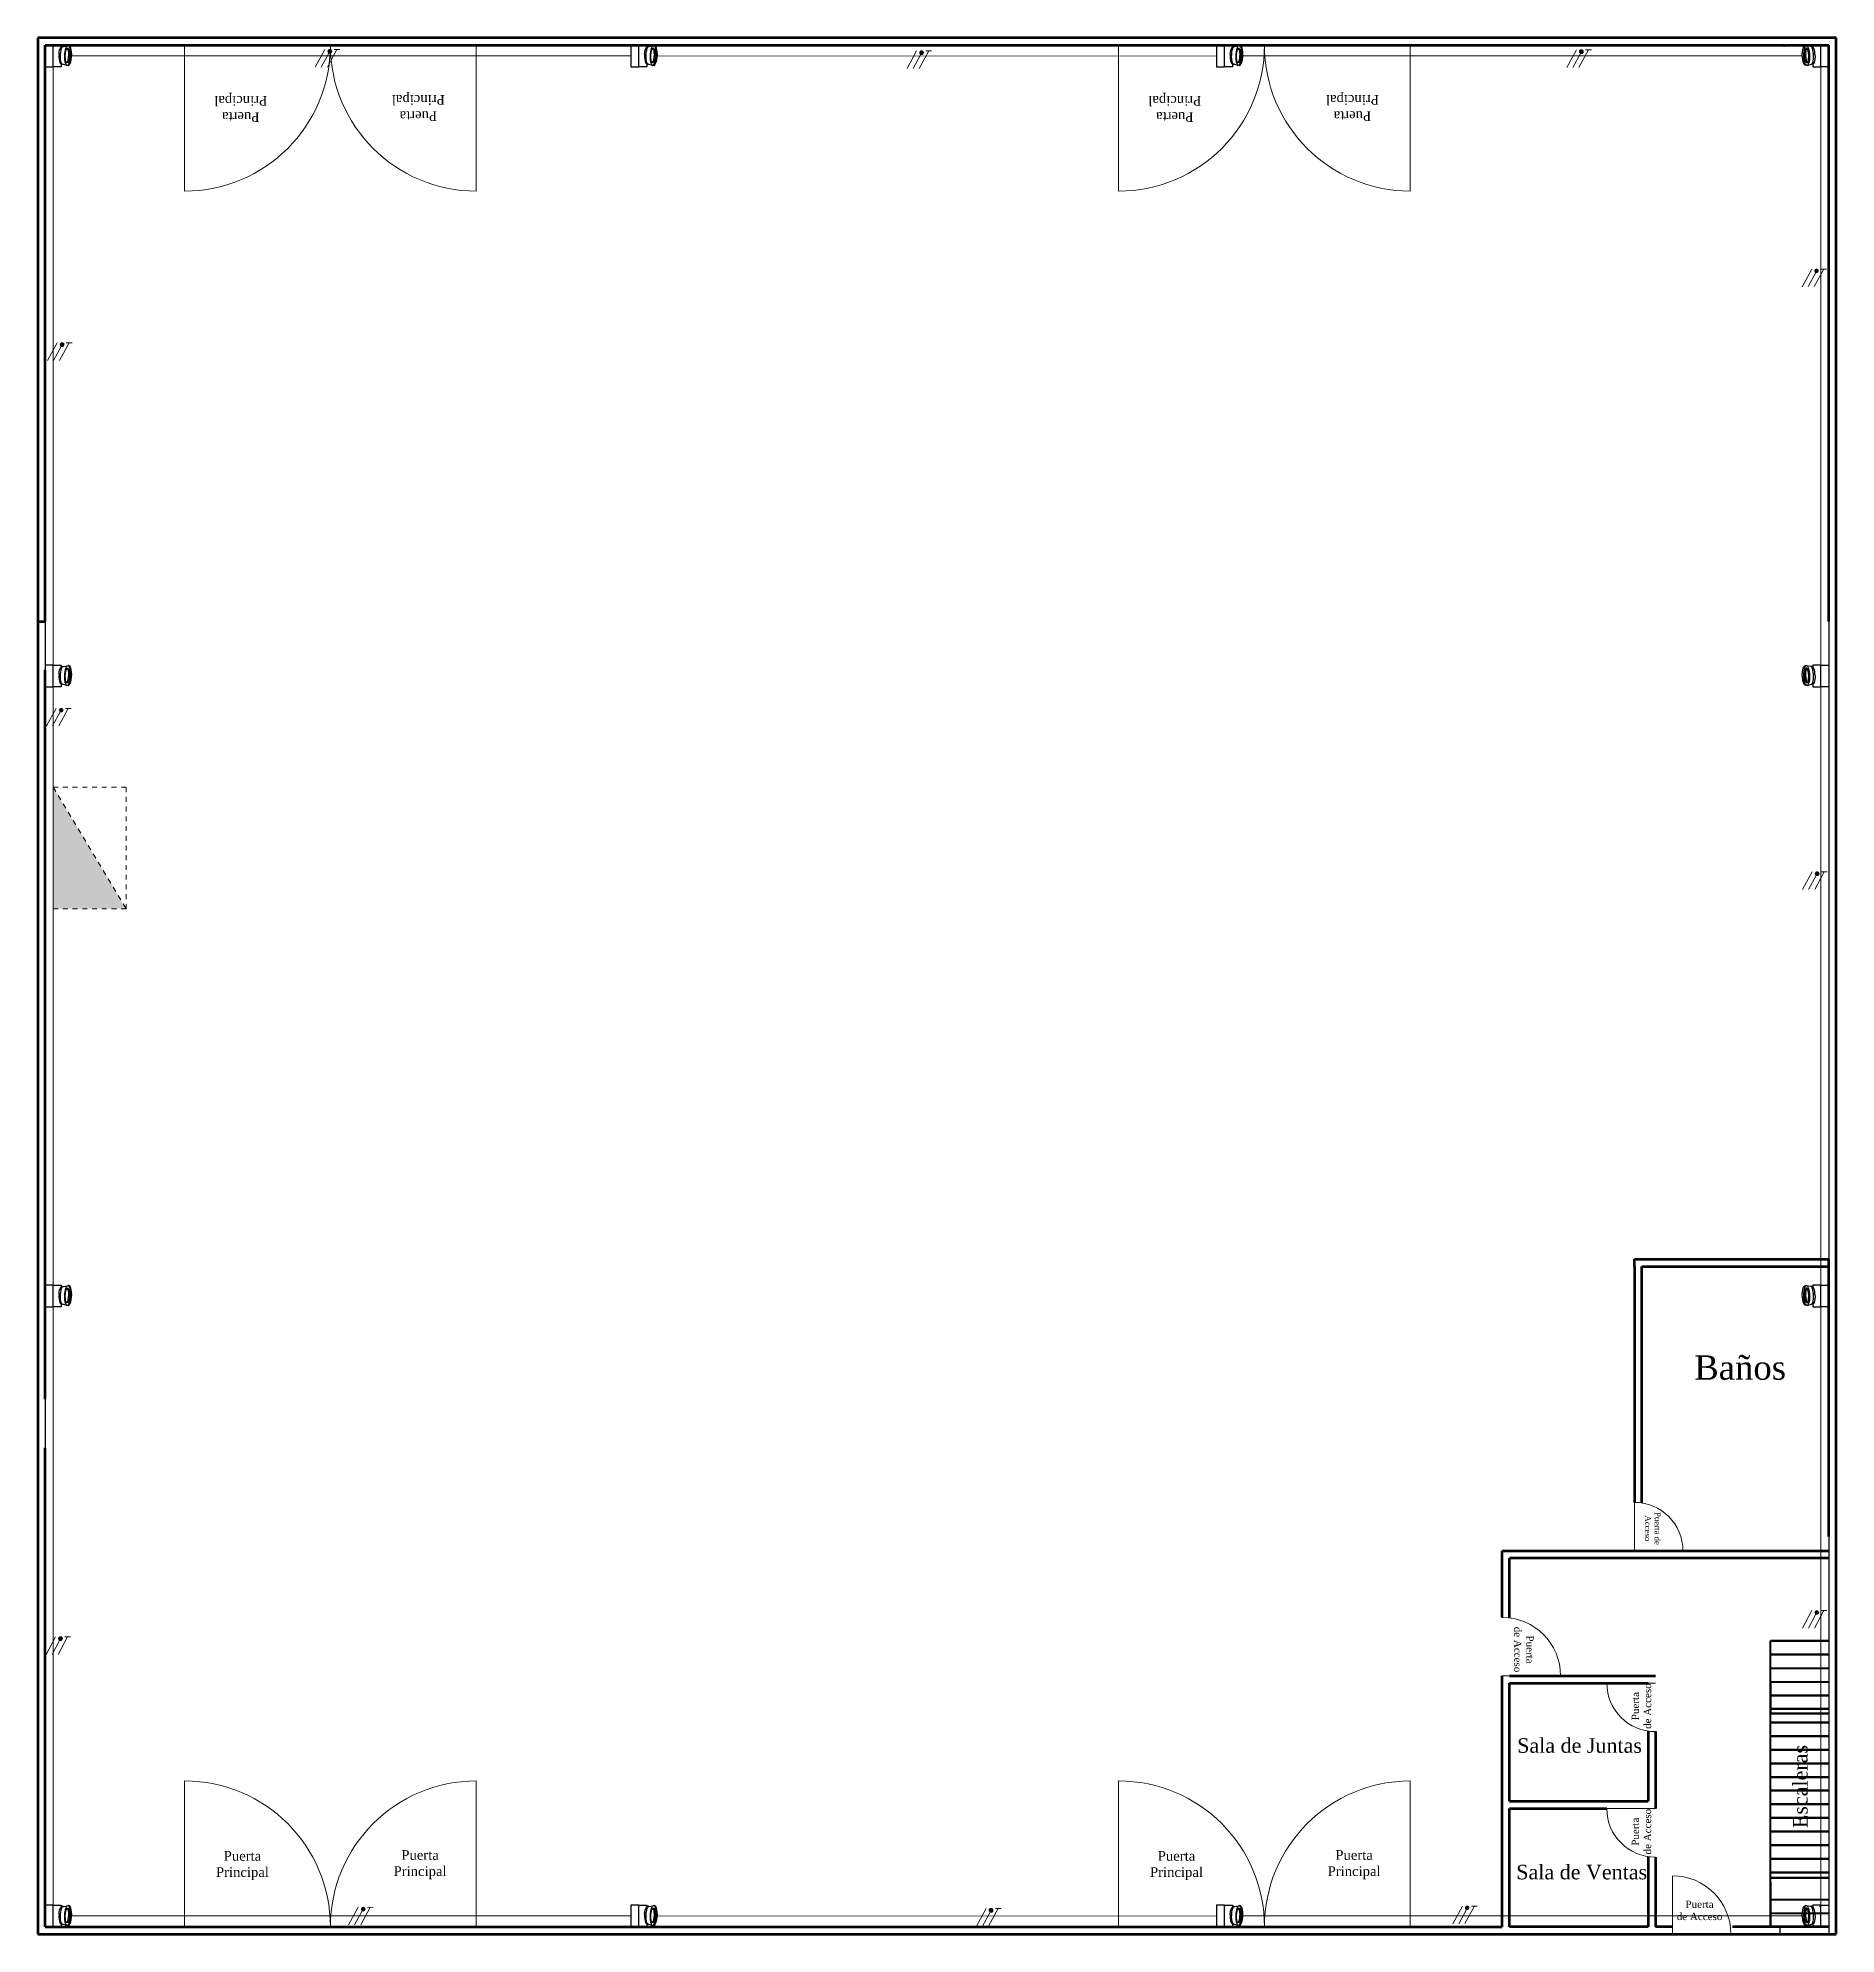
# Model space of a CAD drawing. Header units: metres. Extents: x 29 to 562, y -33 to 369.
# Drawn here: x 510.82 to 547.82, y 177.31 to 216.31 of the extents above; entities that cross this region are included whole.
import ezdxf

# ---------------------------------------------------------------- set-up
doc = ezdxf.new("R2010")
doc.units = ezdxf.units.M
doc.header["$LTSCALE"] = 2
doc.linetypes.add('DASHED', pattern=[0.75, 0.5, -0.25])
for name, color, linetype, lineweight in [('A-DOOR', 251, 'Continuous', 18), ('A-WALL', 7, 'Continuous', 60), ('Alambrado', 7, 'Continuous', 9), ('E-POWR', 7, 'DASHED', 15), ('S-STRS', 4, 'Continuous', 40), ('S-WALL', 7, 'Continuous', 60), ('Tuberia', 1, 'Continuous', 9)]:
    doc.layers.add(name, color=color, linetype=linetype, lineweight=lineweight)
doc.layers.add('Edges', color=7, linetype='Continuous')
doc.layers.add('S-PLAT', color=7, linetype='Continuous')
doc.styles.get("Standard").update_dxf_attribs({"font": 'arial.ttf'})

msp = doc.modelspace()

# ---------------------------------------------------------------- texts
at = {"attachment_point": 2}
for s, width, insert, char_height, rotation in [('{\\fTimes New Roman|b0|i0|c0|p18;Puerta ^JPrincipal}', 13.41015, (514.989, 214.582), 0.2, 180), ('{\\fTimes New Roman|b0|i0|c0|p18;Puerta^JPrincipal}', 13.41015, (518.643, 214.6), 0.2, 180), ('{\\fTimes New Roman|b0|i0|c0|p18;Puerta ^JPrincipal}', 13.41015, (534.208, 214.582), 0.2, 180), ('{\\fTimes New Roman|b0|i0|c0|p18;Puerta^JPrincipal}', 13.41015, (537.863, 214.6), 0.2, 180), ('{\\fTimes New Roman|b0|i0|c0|p18;Puerta de ^JAcceso}', 13.41015, (544.203, 185.652), 0.12, 269.5683), ('{\\fTimes New Roman|b0|i0|c0|p18;Puerta^Jde Acceso}', 13.41015, (541.591, 183.162), 0.15, 270), ('{\\fTimes New Roman|b0|i0|c0|p18;Puerta^Jde Acceso}', 13.41015, (543.61, 181.998), 0.15, 90), ('{\\fTimes New Roman|b0|i0|c0|p18;Escaleras}', 7.82908, (546.929, 180.344), 0.3, 90), ('{\\fTimes New Roman|b0|i0|c0|p18;Puerta^Jde Acceso}', 13.41015, (543.61, 179.416), 0.15, 90)]:
    msp.add_mtext_dynamic_manual_height_columns(s, width=width, gutter_width=12.5, heights=[0], dxfattribs=dict(at, insert=insert, char_height=char_height, rotation=rotation))
for s, insert, char_height in [('{\\fTimes New Roman|b0|i0|c0|p18;Baños}', (545.841, 189.212), 0.5), ('{\\fTimes New Roman|b0|i0|c0|p18;Sala de Juntas}', (542.537, 181.338), 0.3), ('{\\fTimes New Roman|b0|i0|c0|p18;Puerta^JPrincipal}', (515.024, 179.018), 0.2), ('{\\fTimes New Roman|b0|i0|c0|p18;Puerta ^JPrincipal}', (518.679, 179.037), 0.2), ('{\\fTimes New Roman|b0|i0|c0|p18;Puerta^JPrincipal}', (534.243, 179.018), 0.2), ('{\\fTimes New Roman|b0|i0|c0|p18;Puerta ^JPrincipal}', (537.898, 179.037), 0.2), ('{\\fTimes New Roman|b0|i0|c0|p18;Sala de Ventas}', (542.581, 178.735), 0.3), ('{\\fTimes New Roman|b0|i0|c0|p18;Puerta^Jde Acceso}', (545.006, 177.997), 0.15)]:
    msp.add_mtext_dynamic_manual_height_columns(s, width=13.41015, gutter_width=12.5, heights=[0], dxfattribs=dict(at, insert=insert, char_height=char_height))

# ---------------------------------------------------------------- blocks, each defined once
blk = doc.blocks.new('RETIE-TABLERO DE DISTRIBUCION')
h = blk.add_hatch(color=250)
h.dxf.hatch_style = 1
h.paths.add_polyline_path([(25, 30), (-25, 0), (25, 0)])
blk.add_lwpolyline([(-25, 0), (25, 30), (-25, 30)], close=True)
blk.add_lwpolyline([(-25, 0), (25, 0), (25, 30)])

# ---------------------------------------------------------------- hatches: boundary and pattern name
at = {"layer": 'Alambrado', "linetype": 'ByBlock'}
h = msp.add_hatch(color=256, dxfattribs=at)
h.dxf.hatch_style = 1
edge = h.paths.add_edge_path()
edge.add_arc((516.821, 216.033), 0.039, 0, 360)
h = msp.add_hatch(color=256, dxfattribs=at)
h.dxf.hatch_style = 1
edge = h.paths.add_edge_path()
edge.add_arc((542.574, 216.027), 0.039, 0, 360)
h = msp.add_hatch(color=256, dxfattribs=at)
h.dxf.hatch_style = 1
edge = h.paths.add_edge_path()
edge.add_arc((528.998, 216.007), 0.039, 0, 360)
h = msp.add_hatch(color=256, dxfattribs=at)
h.dxf.hatch_style = 1
edge = h.paths.add_edge_path()
edge.add_arc((547.414, 211.518), 0.039, 0, 360)
h = msp.add_hatch(color=256, dxfattribs=at)
h.dxf.hatch_style = 1
edge = h.paths.add_edge_path()
edge.add_arc((511.313, 210), 0.039, 0, 360)
h = msp.add_hatch(color=256, dxfattribs=at)
h.dxf.hatch_style = 1
edge = h.paths.add_edge_path()
edge.add_arc((511.293, 202.481), 0.039, 0, 360)
h = msp.add_hatch(color=256, dxfattribs=at)
h.dxf.hatch_style = 1
edge = h.paths.add_edge_path()
edge.add_arc((547.425, 199.12), 0.039, 0, 360)
h = msp.add_hatch(color=256, dxfattribs=at)
h.dxf.hatch_style = 1
edge = h.paths.add_edge_path()
edge.add_arc((547.419, 183.924), 0.039, 0, 360)
h = msp.add_hatch(color=256, dxfattribs=at)
h.dxf.hatch_style = 1
edge = h.paths.add_edge_path()
edge.add_arc((511.28, 183.384), 0.039, 0, 360)
h = msp.add_hatch(color=256, dxfattribs=at)
h.dxf.hatch_style = 1
edge = h.paths.add_edge_path()
edge.add_arc((517.507, 177.822), 0.039, 0, 360)
h = msp.add_hatch(color=256, dxfattribs=at)
h.dxf.hatch_style = 1
edge = h.paths.add_edge_path()
edge.add_arc((540.226, 177.848), 0.039, 0, 360)
h = msp.add_hatch(color=256, dxfattribs=at)
h.dxf.hatch_style = 1
edge = h.paths.add_edge_path()
edge.add_arc((530.428, 177.798), 0.039, 0, 360)

# ---------------------------------------------------------------- linework, layer by layer
at = {"layer": 'A-DOOR'}
for p, q in [((513.834, 216.159), (513.834, 213.159)), ((519.834, 216.159), (519.834, 213.159)), ((533.053, 216.159), (533.053, 213.159)), ((539.053, 216.159), (539.053, 213.159)), ((543.665, 186.189), (543.665, 185.189)), ((540.947, 182.623), (542.147, 182.623)), ((543.097, 182.473), (544.097, 182.473)), ((513.834, 177.459), (513.834, 180.459)), ((519.834, 177.459), (519.834, 180.459)), ((533.053, 177.459), (533.053, 180.459)), ((539.053, 177.459), (539.053, 180.459)), ((541.097, 180.011), (541.097, 180.011)), ((543.097, 179.891), (544.097, 179.891)), ((544.45, 177.309), (544.45, 178.509))]:
    msp.add_line(p, q, dxfattribs=at)
for centre, radius, start, end in [((513.834, 216.159), 3, 270, 0), ((519.834, 216.159), 3, 180, 270), ((533.053, 216.159), 3, 270, 0), ((539.053, 216.159), 3, 180, 270), ((543.665, 185.189), 1, 0, 90), ((540.947, 182.623), 1.2, 0, 90), ((544.097, 182.473), 1, 180, 270), ((513.834, 177.459), 3, 0, 90), ((519.834, 177.459), 3, 90, 180), ((533.053, 177.459), 3, 0, 90), ((539.053, 177.459), 3, 90, 180), ((544.097, 179.891), 1, 180, 270), ((544.45, 177.309), 1.2, 360, 90)]:
    msp.add_arc(centre, radius, start, end, dxfattribs=at)
at = {"layer": 'A-WALL'}
for p, q in [((547.815, 216.309), (510.815, 216.309)), ((510.815, 216.309), (510.815, 177.309)), ((547.815, 177.309), (547.815, 216.309)), ((510.815, 177.309), (547.815, 177.309))]:
    msp.add_line(p, q, dxfattribs=at)
at = {"layer": 'Alambrado', "linetype": 'ByBlock'}
for points in [[(516.72, 216.071), (516.523, 215.708)], [(516.967, 216.071), (516.771, 215.709)], [(516.909, 216.07), (517.027, 216.071)], [(542.473, 216.065), (542.276, 215.702)], [(542.72, 216.064), (542.524, 215.703)], [(542.662, 216.064), (542.78, 216.065)], [(516.804, 215.998), (516.647, 215.709)], [(528.897, 216.045), (528.7, 215.682)], [(528.981, 215.972), (528.824, 215.683)], [(529.144, 216.045), (528.948, 215.683)], [(529.086, 216.045), (529.204, 216.045)], [(542.557, 215.992), (542.4, 215.703)], [(547.313, 211.556), (547.116, 211.193)], [(547.397, 211.483), (547.24, 211.194)], [(547.56, 211.556), (547.364, 211.194)], [(547.502, 211.555), (547.62, 211.556)], [(511.211, 210.038), (511.015, 209.675)], [(511.295, 209.964), (511.139, 209.675)], [(511.459, 210.037), (511.263, 209.676)], [(511.4, 210.037), (511.519, 210.037)], [(511.191, 202.52), (510.995, 202.157)], [(511.276, 202.446), (511.119, 202.157)], [(511.439, 202.519), (511.243, 202.158)], [(511.38, 202.519), (511.499, 202.519)], [(547.324, 199.158), (547.127, 198.795)], [(547.408, 199.085), (547.251, 198.795)], [(547.571, 199.157), (547.375, 198.796)], [(547.513, 199.157), (547.631, 199.158)], [(547.317, 183.963), (547.121, 183.6)], [(547.402, 183.889), (547.245, 183.6)], [(547.565, 183.962), (547.369, 183.601)], [(547.506, 183.962), (547.625, 183.962)], [(511.179, 183.422), (510.982, 183.06)], [(511.263, 183.349), (511.106, 183.06)], [(511.426, 183.422), (511.23, 183.06)], [(511.368, 183.422), (511.486, 183.422)], [(517.405, 177.86), (517.209, 177.497)], [(517.653, 177.86), (517.457, 177.498)], [(517.595, 177.859), (517.713, 177.86)], [(540.125, 177.886), (539.928, 177.523)], [(540.372, 177.885), (540.176, 177.524)], [(540.314, 177.885), (540.432, 177.886)], [(517.49, 177.787), (517.333, 177.498)], [(530.327, 177.836), (530.13, 177.473)], [(530.411, 177.763), (530.254, 177.473)], [(530.574, 177.835), (530.378, 177.474)], [(530.516, 177.835), (530.634, 177.836)], [(540.209, 177.813), (540.052, 177.523)]]:
    msp.add_lwpolyline(points, dxfattribs=at)
for centre in [(516.821, 216.033), (542.574, 216.027), (528.998, 216.007), (547.414, 211.518), (511.313, 210), (511.293, 202.481), (547.425, 199.12), (547.419, 183.924), (511.28, 183.384), (517.507, 177.822), (540.226, 177.848), (530.428, 177.798)]:
    msp.add_circle(centre, 0.039, dxfattribs=at)
at = {"layer": 'Edges'}
for p, q in [((511.326, 216.136), (511.325, 216.136)), ((523.376, 216.136), (523.375, 216.136)), ((535.426, 216.136), (535.425, 216.136)), ((546.755, 216.136), (546.756, 216.136)), ((511.326, 203.384), (511.325, 203.384)), ((547.305, 203.384), (547.306, 203.384)), ((511.326, 190.632), (511.325, 190.632)), ((547.305, 190.632), (547.306, 190.632)), ((511.326, 177.88), (511.325, 177.88)), ((523.376, 177.88), (523.375, 177.88)), ((535.426, 177.88), (535.425, 177.88)), ((547.476, 177.88), (547.475, 177.88))]:
    msp.add_line(p, q, dxfattribs=at)
for points in [[(511.13, 216.159), (510.965, 216.159), (510.965, 215.715), (511.13, 215.715)], [(511.294, 215.77), (511.294, 215.715), (511.13, 215.715), (511.13, 216.159), (511.294, 216.159), (511.294, 216.127), (511.301, 216.134), (511.315, 216.136), (511.325, 216.136), (511.33, 216.135), (511.342, 216.135)], [(511.25, 215.969), (511.254, 216.016), (511.256, 216.022), (511.263, 216.058), (511.274, 216.094), (511.287, 216.119), (511.294, 216.127)], [(511.365, 215.992), (511.362, 215.966), (511.361, 215.913), (511.364, 215.862), (511.371, 215.817), (511.382, 215.781), (511.395, 215.757), (511.41, 215.745), (511.323, 215.769), (511.309, 215.779), (511.297, 215.801), (511.287, 215.834), (511.281, 215.874), (511.278, 215.92), (511.279, 215.968), (511.284, 216.015), (511.292, 216.057), (511.303, 216.093), (511.316, 216.118), (511.331, 216.133), (511.342, 216.135), (511.344, 216.135), (511.419, 216.149), (511.435, 216.152), (511.437, 216.151), (511.45, 216.14), (511.464, 216.116), (511.474, 216.08), (511.481, 216.035), (511.484, 215.984), (511.483, 215.931), (511.48, 215.905)], [(511.33, 216.135), (511.326, 216.136), (511.344, 216.135)], [(511.419, 216.149), (511.403, 216.133), (511.389, 216.105), (511.377, 216.065), (511.368, 216.018), (511.365, 215.992), (511.38, 215.98)], [(511.436, 215.812), (511.425, 215.801), (511.413, 215.8), (511.405, 215.806), (511.402, 215.809), (511.392, 215.827), (511.385, 215.854), (511.38, 215.887), (511.378, 215.924), (511.379, 215.963), (511.38, 215.98), (511.383, 216.001), (511.389, 216.035), (511.398, 216.064), (511.409, 216.084), (511.416, 216.092), (511.421, 216.096)], [(511.416, 216.092), (511.42, 216.089), (511.429, 216.071), (511.437, 216.044), (511.442, 216.011), (511.444, 215.974), (511.443, 215.935), (511.441, 215.917)], [(511.421, 216.096), (511.432, 216.097), (511.443, 216.088), (511.453, 216.07), (511.461, 216.043), (511.466, 216.01), (511.468, 215.973), (511.467, 215.934), (511.465, 215.916), (511.463, 215.896), (511.456, 215.861), (511.447, 215.833), (511.436, 215.812)], [(511.425, 215.747), (511.441, 215.745), (511.459, 215.757), (511.476, 215.781), (511.49, 215.817), (511.501, 215.862), (511.509, 215.913), (511.511, 215.966), (511.509, 216.018), (511.503, 216.065), (511.492, 216.105), (511.477, 216.133), (511.461, 216.149), (511.443, 216.152), (511.437, 216.151)], [(523.18, 216.159), (523.015, 216.159), (523.015, 215.715), (523.18, 215.715)], [(523.344, 215.77), (523.344, 215.715), (523.18, 215.715), (523.18, 216.159), (523.344, 216.159), (523.344, 216.127), (523.351, 216.134), (523.365, 216.136), (523.375, 216.136), (523.38, 216.135), (523.392, 216.135)], [(523.3, 215.969), (523.304, 216.016), (523.306, 216.022), (523.313, 216.058), (523.324, 216.094), (523.337, 216.119), (523.344, 216.127)], [(523.415, 215.992), (523.412, 215.966), (523.411, 215.913), (523.414, 215.862), (523.421, 215.817), (523.432, 215.781), (523.445, 215.757), (523.46, 215.745), (523.373, 215.769), (523.359, 215.779), (523.347, 215.801), (523.337, 215.834), (523.331, 215.874), (523.328, 215.92), (523.329, 215.968), (523.334, 216.015), (523.342, 216.057), (523.353, 216.093), (523.366, 216.118), (523.381, 216.133), (523.392, 216.135), (523.394, 216.135), (523.469, 216.149), (523.485, 216.152), (523.487, 216.151), (523.5, 216.14), (523.514, 216.116), (523.524, 216.08), (523.531, 216.035), (523.534, 215.984), (523.533, 215.931), (523.53, 215.905)], [(523.38, 216.135), (523.376, 216.136), (523.394, 216.135)], [(523.469, 216.149), (523.453, 216.133), (523.439, 216.105), (523.427, 216.065), (523.418, 216.018), (523.415, 215.992), (523.43, 215.98)], [(523.486, 215.812), (523.475, 215.801), (523.463, 215.8), (523.455, 215.806), (523.452, 215.809), (523.442, 215.827), (523.435, 215.854), (523.43, 215.887), (523.428, 215.924), (523.429, 215.963), (523.43, 215.98), (523.433, 216.001), (523.439, 216.035), (523.448, 216.064), (523.459, 216.084), (523.466, 216.092), (523.471, 216.096)], [(523.466, 216.092), (523.47, 216.089), (523.479, 216.071), (523.487, 216.044), (523.492, 216.011), (523.494, 215.974), (523.493, 215.935), (523.491, 215.917)], [(523.471, 216.096), (523.482, 216.097), (523.493, 216.088), (523.503, 216.07), (523.511, 216.043), (523.516, 216.01), (523.518, 215.973), (523.517, 215.934), (523.515, 215.916), (523.513, 215.896), (523.506, 215.861), (523.497, 215.833), (523.486, 215.812)], [(523.475, 215.747), (523.491, 215.745), (523.509, 215.757), (523.526, 215.781), (523.54, 215.817), (523.551, 215.862), (523.559, 215.913), (523.561, 215.966), (523.559, 216.018), (523.553, 216.065), (523.542, 216.105), (523.527, 216.133), (523.511, 216.149), (523.493, 216.152), (523.487, 216.151)], [(535.23, 216.159), (535.065, 216.159), (535.065, 215.715), (535.23, 215.715)], [(535.394, 215.77), (535.394, 215.715), (535.23, 215.715), (535.23, 216.159), (535.394, 216.159), (535.394, 216.127), (535.401, 216.134), (535.415, 216.136), (535.425, 216.136), (535.43, 216.135), (535.442, 216.135)], [(535.35, 215.969), (535.354, 216.016), (535.356, 216.022), (535.363, 216.058), (535.374, 216.094), (535.387, 216.119), (535.394, 216.127)], [(535.465, 215.992), (535.462, 215.966), (535.461, 215.913), (535.464, 215.862), (535.471, 215.817), (535.482, 215.781), (535.495, 215.757), (535.51, 215.745), (535.423, 215.769), (535.409, 215.779), (535.397, 215.801), (535.387, 215.834), (535.381, 215.874), (535.378, 215.92), (535.379, 215.968), (535.384, 216.015), (535.392, 216.057), (535.403, 216.093), (535.416, 216.118), (535.431, 216.133), (535.442, 216.135), (535.444, 216.135), (535.519, 216.149), (535.535, 216.152), (535.537, 216.151), (535.55, 216.14), (535.564, 216.116), (535.574, 216.08), (535.581, 216.035), (535.584, 215.984), (535.583, 215.931), (535.58, 215.905)], [(535.43, 216.135), (535.426, 216.136), (535.444, 216.135)], [(535.519, 216.149), (535.503, 216.133), (535.489, 216.105), (535.477, 216.065), (535.468, 216.018), (535.465, 215.992), (535.48, 215.98)], [(535.536, 215.812), (535.525, 215.801), (535.513, 215.8), (535.505, 215.806), (535.502, 215.809), (535.492, 215.827), (535.485, 215.854), (535.48, 215.887), (535.478, 215.924), (535.479, 215.963), (535.48, 215.98), (535.483, 216.001), (535.489, 216.035), (535.498, 216.064), (535.509, 216.084), (535.516, 216.092), (535.521, 216.096)], [(535.516, 216.092), (535.52, 216.089), (535.529, 216.071), (535.537, 216.044), (535.542, 216.011), (535.544, 215.974), (535.543, 215.935), (535.541, 215.917)], [(535.521, 216.096), (535.532, 216.097), (535.543, 216.088), (535.553, 216.07), (535.561, 216.043), (535.566, 216.01), (535.568, 215.973), (535.567, 215.934), (535.565, 215.916), (535.563, 215.896), (535.556, 215.861), (535.547, 215.833), (535.536, 215.812)], [(535.525, 215.747), (535.541, 215.745), (535.559, 215.757), (535.576, 215.781), (535.59, 215.817), (535.601, 215.862), (535.609, 215.913), (535.611, 215.966), (535.609, 216.018), (535.603, 216.065), (535.592, 216.105), (535.577, 216.133), (535.561, 216.149), (535.543, 216.152), (535.537, 216.151)], [(546.751, 216.135), (546.755, 216.136), (546.737, 216.135)], [(547.206, 215.747), (547.19, 215.745), (547.172, 215.757), (547.155, 215.781), (547.141, 215.817), (547.129, 215.862), (547.122, 215.913), (547.12, 215.966), (547.122, 216.018), (547.128, 216.065), (547.139, 216.105), (547.154, 216.133), (547.17, 216.149), (547.188, 216.152), (547.194, 216.151)], [(547.266, 215.992), (547.268, 215.966), (547.27, 215.913), (547.267, 215.862), (547.26, 215.817), (547.249, 215.781), (547.236, 215.757), (547.221, 215.745), (547.308, 215.769), (547.322, 215.779), (547.334, 215.801), (547.343, 215.834), (547.35, 215.874), (547.352, 215.92), (547.351, 215.968), (547.347, 216.015), (547.339, 216.057), (547.328, 216.093), (547.315, 216.118), (547.3, 216.133), (547.289, 216.135), (547.287, 216.135), (547.212, 216.149), (547.196, 216.152), (547.194, 216.151), (547.181, 216.14), (547.167, 216.116), (547.157, 216.08), (547.15, 216.035), (547.147, 215.984), (547.148, 215.931), (547.15, 215.905)], [(547.21, 216.096), (547.199, 216.097), (547.187, 216.088), (547.178, 216.07), (547.17, 216.043), (547.165, 216.01), (547.163, 215.973), (547.164, 215.934), (547.166, 215.916), (547.168, 215.896), (547.175, 215.861), (547.184, 215.833), (547.194, 215.812)], [(547.214, 216.092), (547.211, 216.089), (547.202, 216.071), (547.194, 216.044), (547.189, 216.011), (547.187, 215.974), (547.188, 215.935), (547.19, 215.917)], [(547.194, 215.812), (547.206, 215.801), (547.218, 215.8), (547.226, 215.806), (547.229, 215.809), (547.238, 215.827), (547.246, 215.854), (547.251, 215.887), (547.253, 215.924), (547.252, 215.963), (547.25, 215.98), (547.248, 216.001), (547.242, 216.035), (547.233, 216.064), (547.222, 216.084), (547.214, 216.092), (547.21, 216.096)], [(547.212, 216.149), (547.228, 216.133), (547.242, 216.105), (547.254, 216.065), (547.263, 216.018), (547.266, 215.992), (547.25, 215.98)], [(547.337, 215.77), (547.337, 215.715), (547.501, 215.715), (547.501, 216.159), (547.337, 216.159), (547.337, 216.127), (547.33, 216.134), (547.316, 216.136), (547.306, 216.136), (547.301, 216.135), (547.289, 216.135)], [(547.381, 215.969), (547.376, 216.016), (547.375, 216.022), (547.368, 216.058), (547.357, 216.094), (547.344, 216.119), (547.337, 216.127)], [(547.501, 216.159), (547.665, 216.159), (547.665, 215.715), (547.501, 215.715)], [(511.25, 215.969), (511.249, 215.921), (511.251, 215.875), (511.252, 215.874), (511.258, 215.835), (511.267, 215.802), (511.279, 215.78), (511.293, 215.77), (511.294, 215.77), (511.323, 215.769)], [(511.41, 215.745), (511.425, 215.747), (511.426, 215.747), (511.442, 215.763), (511.457, 215.792), (511.469, 215.831), (511.478, 215.879), (511.48, 215.905), (511.465, 215.916), (511.441, 215.917), (511.439, 215.897), (511.432, 215.862), (511.423, 215.834), (511.413, 215.813), (511.405, 215.806)], [(523.3, 215.969), (523.299, 215.921), (523.301, 215.875), (523.302, 215.874), (523.308, 215.835), (523.317, 215.802), (523.329, 215.78), (523.343, 215.77), (523.344, 215.77), (523.373, 215.769)], [(523.46, 215.745), (523.475, 215.747), (523.476, 215.747), (523.492, 215.763), (523.507, 215.792), (523.519, 215.831), (523.528, 215.879), (523.53, 215.905), (523.515, 215.916), (523.491, 215.917), (523.489, 215.897), (523.482, 215.862), (523.473, 215.834), (523.463, 215.813), (523.455, 215.806)], [(535.35, 215.969), (535.349, 215.921), (535.351, 215.875), (535.352, 215.874), (535.358, 215.835), (535.367, 215.802), (535.379, 215.78), (535.393, 215.77), (535.394, 215.77), (535.423, 215.769)], [(535.51, 215.745), (535.525, 215.747), (535.526, 215.747), (535.542, 215.763), (535.557, 215.792), (535.569, 215.831), (535.578, 215.879), (535.58, 215.905), (535.565, 215.916), (535.541, 215.917), (535.539, 215.897), (535.532, 215.862), (535.523, 215.834), (535.513, 215.813), (535.505, 215.806)], [(547.221, 215.745), (547.206, 215.747), (547.205, 215.747), (547.189, 215.763), (547.174, 215.792), (547.162, 215.831), (547.153, 215.879), (547.15, 215.905), (547.166, 215.916), (547.19, 215.917), (547.192, 215.897), (547.199, 215.862), (547.208, 215.834), (547.218, 215.813), (547.226, 215.806)], [(547.381, 215.969), (547.382, 215.921), (547.379, 215.875), (547.379, 215.874), (547.373, 215.835), (547.364, 215.802), (547.352, 215.78), (547.338, 215.77), (547.337, 215.77), (547.308, 215.769)], [(511.13, 203.407), (510.965, 203.407), (510.965, 202.963), (511.13, 202.963)], [(511.294, 203.018), (511.294, 202.963), (511.13, 202.963), (511.13, 203.407), (511.294, 203.407), (511.294, 203.375), (511.301, 203.382), (511.315, 203.384), (511.325, 203.384), (511.33, 203.383), (511.342, 203.383)], [(511.25, 203.217), (511.249, 203.169), (511.251, 203.123), (511.252, 203.122), (511.258, 203.083), (511.267, 203.05), (511.279, 203.028), (511.293, 203.018), (511.294, 203.018), (511.323, 203.017)], [(511.25, 203.217), (511.254, 203.264), (511.256, 203.27), (511.263, 203.306), (511.274, 203.342), (511.287, 203.367), (511.294, 203.375)], [(511.365, 203.24), (511.362, 203.214), (511.361, 203.161), (511.364, 203.11), (511.371, 203.065), (511.382, 203.029), (511.395, 203.005), (511.41, 202.993), (511.323, 203.017), (511.309, 203.027), (511.297, 203.049), (511.287, 203.082), (511.281, 203.122), (511.278, 203.168), (511.279, 203.216), (511.284, 203.263), (511.292, 203.305), (511.303, 203.341), (511.316, 203.366), (511.331, 203.381), (511.342, 203.383), (511.344, 203.383), (511.419, 203.397), (511.435, 203.4), (511.437, 203.399), (511.45, 203.388), (511.464, 203.364), (511.474, 203.328), (511.481, 203.283), (511.484, 203.232), (511.483, 203.179), (511.48, 203.153)], [(511.33, 203.383), (511.326, 203.384), (511.344, 203.383)], [(511.419, 203.397), (511.403, 203.381), (511.389, 203.353), (511.377, 203.313), (511.368, 203.266), (511.365, 203.24), (511.38, 203.228)], [(511.436, 203.06), (511.425, 203.049), (511.413, 203.048), (511.405, 203.054), (511.402, 203.057), (511.392, 203.075), (511.385, 203.102), (511.38, 203.135), (511.378, 203.172), (511.379, 203.211), (511.38, 203.228), (511.383, 203.249), (511.389, 203.283), (511.398, 203.312), (511.409, 203.332), (511.416, 203.34), (511.421, 203.344)], [(511.416, 203.34), (511.42, 203.337), (511.429, 203.319), (511.437, 203.292), (511.442, 203.259), (511.444, 203.222), (511.443, 203.183), (511.441, 203.165)], [(511.421, 203.344), (511.432, 203.345), (511.443, 203.336), (511.453, 203.318), (511.461, 203.291), (511.466, 203.258), (511.468, 203.221), (511.467, 203.182), (511.465, 203.164), (511.463, 203.144), (511.456, 203.109), (511.447, 203.081), (511.436, 203.06)], [(511.425, 202.995), (511.441, 202.993), (511.459, 203.005), (511.476, 203.029), (511.49, 203.065), (511.501, 203.11), (511.509, 203.161), (511.511, 203.214), (511.509, 203.266), (511.503, 203.313), (511.492, 203.353), (511.477, 203.381), (511.461, 203.397), (511.443, 203.4), (511.437, 203.399)], [(547.206, 202.995), (547.19, 202.993), (547.172, 203.005), (547.155, 203.029), (547.141, 203.065), (547.129, 203.11), (547.122, 203.161), (547.12, 203.214), (547.122, 203.266), (547.128, 203.313), (547.139, 203.353), (547.154, 203.381), (547.17, 203.397), (547.188, 203.4), (547.194, 203.399)], [(547.266, 203.24), (547.268, 203.214), (547.27, 203.161), (547.267, 203.11), (547.26, 203.065), (547.249, 203.029), (547.236, 203.005), (547.221, 202.993), (547.308, 203.017), (547.322, 203.027), (547.334, 203.049), (547.343, 203.082), (547.35, 203.122), (547.352, 203.168), (547.351, 203.216), (547.347, 203.263), (547.339, 203.305), (547.328, 203.341), (547.315, 203.366), (547.3, 203.381), (547.289, 203.383), (547.287, 203.383), (547.212, 203.397), (547.196, 203.4), (547.194, 203.399), (547.181, 203.388), (547.167, 203.364), (547.157, 203.328), (547.15, 203.283), (547.147, 203.232), (547.148, 203.179), (547.15, 203.153)], [(547.21, 203.344), (547.199, 203.345), (547.187, 203.336), (547.178, 203.318), (547.17, 203.291), (547.165, 203.258), (547.163, 203.221), (547.164, 203.182), (547.166, 203.164), (547.168, 203.144), (547.175, 203.109), (547.184, 203.081), (547.194, 203.06)], [(547.214, 203.34), (547.211, 203.337), (547.202, 203.319), (547.194, 203.292), (547.189, 203.259), (547.187, 203.222), (547.188, 203.183), (547.19, 203.165)], [(547.194, 203.06), (547.206, 203.049), (547.218, 203.048), (547.226, 203.054), (547.229, 203.057), (547.238, 203.075), (547.246, 203.102), (547.251, 203.135), (547.253, 203.172), (547.252, 203.211), (547.25, 203.228), (547.248, 203.249), (547.242, 203.283), (547.233, 203.312), (547.222, 203.332), (547.214, 203.34), (547.21, 203.344)], [(547.212, 203.397), (547.228, 203.381), (547.242, 203.353), (547.254, 203.313), (547.263, 203.266), (547.266, 203.24), (547.25, 203.228)], [(547.301, 203.383), (547.305, 203.384), (547.287, 203.383)], [(547.337, 203.018), (547.337, 202.963), (547.501, 202.963), (547.501, 203.407), (547.337, 203.407), (547.337, 203.375), (547.33, 203.382), (547.316, 203.384), (547.306, 203.384), (547.301, 203.383), (547.289, 203.383)], [(547.381, 203.217), (547.382, 203.169), (547.379, 203.123), (547.379, 203.122), (547.373, 203.083), (547.364, 203.05), (547.352, 203.028), (547.338, 203.018), (547.337, 203.018), (547.308, 203.017)], [(547.381, 203.217), (547.376, 203.264), (547.375, 203.27), (547.368, 203.306), (547.357, 203.342), (547.344, 203.367), (547.337, 203.375)], [(547.501, 203.407), (547.665, 203.407), (547.665, 202.963), (547.501, 202.963)], [(511.41, 202.993), (511.425, 202.995), (511.426, 202.995), (511.442, 203.011), (511.457, 203.04), (511.469, 203.079), (511.478, 203.127), (511.48, 203.153), (511.465, 203.164), (511.441, 203.165), (511.439, 203.145), (511.432, 203.11), (511.423, 203.082), (511.413, 203.061), (511.405, 203.054)], [(547.221, 202.993), (547.206, 202.995), (547.205, 202.995), (547.189, 203.011), (547.174, 203.04), (547.162, 203.079), (547.153, 203.127), (547.15, 203.153), (547.166, 203.164), (547.19, 203.165), (547.192, 203.145), (547.199, 203.11), (547.208, 203.082), (547.218, 203.061), (547.226, 203.054)], [(511.13, 190.655), (510.965, 190.655), (510.965, 190.211), (511.13, 190.211)], [(511.294, 190.266), (511.294, 190.211), (511.13, 190.211), (511.13, 190.655), (511.294, 190.655), (511.294, 190.623), (511.301, 190.63), (511.315, 190.632), (511.325, 190.632), (511.33, 190.631), (511.342, 190.631)], [(511.25, 190.465), (511.249, 190.417), (511.251, 190.371), (511.252, 190.37), (511.258, 190.331), (511.267, 190.298), (511.279, 190.276), (511.293, 190.266), (511.294, 190.266), (511.323, 190.265)], [(511.25, 190.465), (511.254, 190.512), (511.256, 190.518), (511.263, 190.554), (511.274, 190.59), (511.287, 190.615), (511.294, 190.623)], [(511.365, 190.488), (511.362, 190.462), (511.361, 190.409), (511.364, 190.358), (511.371, 190.313), (511.382, 190.277), (511.395, 190.253), (511.41, 190.241), (511.323, 190.265), (511.309, 190.275), (511.297, 190.297), (511.287, 190.33), (511.281, 190.37), (511.278, 190.416), (511.279, 190.464), (511.284, 190.511), (511.292, 190.553), (511.303, 190.589), (511.316, 190.614), (511.331, 190.629), (511.342, 190.631), (511.344, 190.631), (511.419, 190.645), (511.435, 190.648), (511.437, 190.647), (511.45, 190.636), (511.464, 190.612), (511.474, 190.576), (511.481, 190.531), (511.484, 190.48), (511.483, 190.427), (511.48, 190.401)], [(511.33, 190.631), (511.326, 190.632), (511.344, 190.631)], [(511.419, 190.645), (511.403, 190.629), (511.389, 190.601), (511.377, 190.561), (511.368, 190.514), (511.365, 190.488), (511.38, 190.476)], [(511.436, 190.308), (511.425, 190.297), (511.413, 190.296), (511.405, 190.302), (511.402, 190.305), (511.392, 190.323), (511.385, 190.35), (511.38, 190.383), (511.378, 190.42), (511.379, 190.459), (511.38, 190.476), (511.383, 190.497), (511.389, 190.531), (511.398, 190.56), (511.409, 190.58), (511.416, 190.588), (511.421, 190.592)], [(511.41, 190.241), (511.425, 190.243), (511.426, 190.243), (511.442, 190.259), (511.457, 190.288), (511.469, 190.327), (511.478, 190.375), (511.48, 190.401), (511.465, 190.412), (511.441, 190.413), (511.439, 190.393), (511.432, 190.358), (511.423, 190.33), (511.413, 190.309), (511.405, 190.302)], [(511.416, 190.588), (511.42, 190.585), (511.429, 190.567), (511.437, 190.54), (511.442, 190.507), (511.444, 190.47), (511.443, 190.431), (511.441, 190.413)], [(511.421, 190.592), (511.432, 190.593), (511.443, 190.584), (511.453, 190.566), (511.461, 190.539), (511.466, 190.506), (511.468, 190.469), (511.467, 190.43), (511.465, 190.412), (511.463, 190.392), (511.456, 190.357), (511.447, 190.329), (511.436, 190.308)], [(511.425, 190.243), (511.441, 190.241), (511.459, 190.253), (511.476, 190.277), (511.49, 190.313), (511.501, 190.358), (511.509, 190.409), (511.511, 190.462), (511.509, 190.514), (511.503, 190.561), (511.492, 190.601), (511.477, 190.629), (511.461, 190.645), (511.443, 190.648), (511.437, 190.647)], [(547.206, 190.243), (547.19, 190.241), (547.172, 190.253), (547.155, 190.277), (547.141, 190.313), (547.129, 190.358), (547.122, 190.409), (547.12, 190.462), (547.122, 190.514), (547.128, 190.561), (547.139, 190.601), (547.154, 190.629), (547.17, 190.645), (547.188, 190.648), (547.194, 190.647)], [(547.266, 190.488), (547.268, 190.462), (547.27, 190.409), (547.267, 190.358), (547.26, 190.313), (547.249, 190.277), (547.236, 190.253), (547.221, 190.241), (547.308, 190.265), (547.322, 190.275), (547.334, 190.297), (547.343, 190.33), (547.35, 190.37), (547.352, 190.416), (547.351, 190.464), (547.347, 190.511), (547.339, 190.553), (547.328, 190.589), (547.315, 190.614), (547.3, 190.629), (547.289, 190.631), (547.287, 190.631), (547.212, 190.645), (547.196, 190.648), (547.194, 190.647), (547.181, 190.636), (547.167, 190.612), (547.157, 190.576), (547.15, 190.531), (547.147, 190.48), (547.148, 190.427), (547.15, 190.401)], [(547.221, 190.241), (547.206, 190.243), (547.205, 190.243), (547.189, 190.259), (547.174, 190.288), (547.162, 190.327), (547.153, 190.375), (547.15, 190.401), (547.166, 190.412), (547.19, 190.413), (547.192, 190.393), (547.199, 190.358), (547.208, 190.33), (547.218, 190.309), (547.226, 190.302)], [(547.21, 190.592), (547.199, 190.593), (547.187, 190.584), (547.178, 190.566), (547.17, 190.539), (547.165, 190.506), (547.163, 190.469), (547.164, 190.43), (547.166, 190.412), (547.168, 190.392), (547.175, 190.357), (547.184, 190.329), (547.194, 190.308)], [(547.214, 190.588), (547.211, 190.585), (547.202, 190.567), (547.194, 190.54), (547.189, 190.507), (547.187, 190.47), (547.188, 190.431), (547.19, 190.413)], [(547.194, 190.308), (547.206, 190.297), (547.218, 190.296), (547.226, 190.302), (547.229, 190.305), (547.238, 190.323), (547.246, 190.35), (547.251, 190.383), (547.253, 190.42), (547.252, 190.459), (547.25, 190.476), (547.248, 190.497), (547.242, 190.531), (547.233, 190.56), (547.222, 190.58), (547.214, 190.588), (547.21, 190.592)], [(547.212, 190.645), (547.228, 190.629), (547.242, 190.601), (547.254, 190.561), (547.263, 190.514), (547.266, 190.488), (547.25, 190.476)], [(547.301, 190.631), (547.305, 190.632), (547.287, 190.631)], [(547.337, 190.266), (547.337, 190.211), (547.501, 190.211), (547.501, 190.655), (547.337, 190.655), (547.337, 190.623), (547.33, 190.63), (547.316, 190.632), (547.306, 190.632), (547.301, 190.631), (547.289, 190.631)], [(547.381, 190.465), (547.382, 190.417), (547.379, 190.371), (547.379, 190.37), (547.373, 190.331), (547.364, 190.298), (547.352, 190.276), (547.338, 190.266), (547.337, 190.266), (547.308, 190.265)], [(547.381, 190.465), (547.376, 190.512), (547.375, 190.518), (547.368, 190.554), (547.357, 190.59), (547.344, 190.615), (547.337, 190.623)], [(547.501, 190.655), (547.665, 190.655), (547.665, 190.211), (547.501, 190.211)], [(511.13, 177.903), (510.965, 177.903), (510.965, 177.459), (511.13, 177.459)], [(511.294, 177.514), (511.294, 177.459), (511.13, 177.459), (511.13, 177.903), (511.294, 177.903), (511.294, 177.871), (511.301, 177.878), (511.315, 177.88), (511.325, 177.88), (511.33, 177.879), (511.342, 177.879)], [(511.25, 177.713), (511.254, 177.76), (511.256, 177.766), (511.263, 177.802), (511.274, 177.838), (511.287, 177.863), (511.294, 177.871)], [(511.365, 177.736), (511.362, 177.71), (511.361, 177.657), (511.364, 177.606), (511.371, 177.561), (511.382, 177.525), (511.395, 177.501), (511.41, 177.489), (511.323, 177.513), (511.309, 177.523), (511.297, 177.545), (511.287, 177.578), (511.281, 177.618), (511.278, 177.664), (511.279, 177.712), (511.284, 177.759), (511.292, 177.801), (511.303, 177.837), (511.316, 177.862), (511.331, 177.877), (511.342, 177.879), (511.344, 177.879), (511.419, 177.893), (511.435, 177.896), (511.437, 177.895), (511.45, 177.884), (511.464, 177.86), (511.474, 177.824), (511.481, 177.779), (511.484, 177.728), (511.483, 177.675), (511.48, 177.649)], [(511.33, 177.879), (511.326, 177.88), (511.344, 177.879)], [(511.419, 177.893), (511.403, 177.877), (511.389, 177.849), (511.377, 177.809), (511.368, 177.762), (511.365, 177.736), (511.38, 177.724)], [(511.421, 177.84), (511.432, 177.841), (511.443, 177.832), (511.453, 177.814), (511.461, 177.787), (511.466, 177.754), (511.468, 177.717), (511.467, 177.678), (511.465, 177.66), (511.463, 177.64), (511.456, 177.605), (511.447, 177.577), (511.436, 177.556)], [(511.425, 177.491), (511.441, 177.489), (511.459, 177.501), (511.476, 177.525), (511.49, 177.561), (511.501, 177.606), (511.509, 177.657), (511.511, 177.71), (511.509, 177.762), (511.503, 177.809), (511.492, 177.849), (511.477, 177.877), (511.461, 177.893), (511.443, 177.896), (511.437, 177.895)], [(523.18, 177.903), (523.015, 177.903), (523.015, 177.459), (523.18, 177.459)], [(523.344, 177.514), (523.344, 177.459), (523.18, 177.459), (523.18, 177.903), (523.344, 177.903), (523.344, 177.871), (523.351, 177.878), (523.365, 177.88), (523.375, 177.88), (523.38, 177.879), (523.392, 177.879)], [(523.3, 177.713), (523.304, 177.76), (523.306, 177.766), (523.313, 177.802), (523.324, 177.838), (523.337, 177.863), (523.344, 177.871)], [(523.415, 177.736), (523.412, 177.71), (523.411, 177.657), (523.414, 177.606), (523.421, 177.561), (523.432, 177.525), (523.445, 177.501), (523.46, 177.489), (523.373, 177.513), (523.359, 177.523), (523.347, 177.545), (523.337, 177.578), (523.331, 177.618), (523.328, 177.664), (523.329, 177.712), (523.334, 177.759), (523.342, 177.801), (523.353, 177.837), (523.366, 177.862), (523.381, 177.877), (523.392, 177.879), (523.394, 177.879), (523.469, 177.893), (523.485, 177.896), (523.487, 177.895), (523.5, 177.884), (523.514, 177.86), (523.524, 177.824), (523.531, 177.779), (523.534, 177.728), (523.533, 177.675), (523.53, 177.649)], [(523.38, 177.879), (523.376, 177.88), (523.394, 177.879)], [(523.469, 177.893), (523.453, 177.877), (523.439, 177.849), (523.427, 177.809), (523.418, 177.762), (523.415, 177.736), (523.43, 177.724)], [(523.471, 177.84), (523.482, 177.841), (523.493, 177.832), (523.503, 177.814), (523.511, 177.787), (523.516, 177.754), (523.518, 177.717), (523.517, 177.678), (523.515, 177.66), (523.513, 177.64), (523.506, 177.605), (523.497, 177.577), (523.486, 177.556)], [(523.475, 177.491), (523.491, 177.489), (523.509, 177.501), (523.526, 177.525), (523.54, 177.561), (523.551, 177.606), (523.559, 177.657), (523.561, 177.71), (523.559, 177.762), (523.553, 177.809), (523.542, 177.849), (523.527, 177.877), (523.511, 177.893), (523.493, 177.896), (523.487, 177.895)], [(535.23, 177.903), (535.065, 177.903), (535.065, 177.459), (535.23, 177.459)], [(535.394, 177.514), (535.394, 177.459), (535.23, 177.459), (535.23, 177.903), (535.394, 177.903), (535.394, 177.871), (535.401, 177.878), (535.415, 177.88), (535.425, 177.88), (535.43, 177.879), (535.442, 177.879)], [(535.35, 177.713), (535.354, 177.76), (535.356, 177.766), (535.363, 177.802), (535.374, 177.838), (535.387, 177.863), (535.394, 177.871)], [(535.465, 177.736), (535.462, 177.71), (535.461, 177.657), (535.464, 177.606), (535.471, 177.561), (535.482, 177.525), (535.495, 177.501), (535.51, 177.489), (535.423, 177.513), (535.409, 177.523), (535.397, 177.545), (535.387, 177.578), (535.381, 177.618), (535.378, 177.664), (535.379, 177.712), (535.384, 177.759), (535.392, 177.801), (535.403, 177.837), (535.416, 177.862), (535.431, 177.877), (535.442, 177.879), (535.444, 177.879), (535.519, 177.893), (535.535, 177.896), (535.537, 177.895), (535.55, 177.884), (535.564, 177.86), (535.574, 177.824), (535.581, 177.779), (535.584, 177.728), (535.583, 177.675), (535.58, 177.649)], [(535.43, 177.879), (535.426, 177.88), (535.444, 177.879)], [(535.519, 177.893), (535.503, 177.877), (535.489, 177.849), (535.477, 177.809), (535.468, 177.762), (535.465, 177.736), (535.48, 177.724)], [(535.521, 177.84), (535.532, 177.841), (535.543, 177.832), (535.553, 177.814), (535.561, 177.787), (535.566, 177.754), (535.568, 177.717), (535.567, 177.678), (535.565, 177.66), (535.563, 177.64), (535.556, 177.605), (535.547, 177.577), (535.536, 177.556)], [(535.525, 177.491), (535.541, 177.489), (535.559, 177.501), (535.576, 177.525), (535.59, 177.561), (535.601, 177.606), (535.609, 177.657), (535.611, 177.71), (535.609, 177.762), (535.603, 177.809), (535.592, 177.849), (535.577, 177.877), (535.561, 177.893), (535.543, 177.896), (535.537, 177.895)], [(547.206, 177.491), (547.19, 177.489), (547.172, 177.501), (547.155, 177.525), (547.141, 177.561), (547.129, 177.606), (547.122, 177.657), (547.12, 177.71), (547.122, 177.762), (547.128, 177.809), (547.139, 177.849), (547.154, 177.877), (547.17, 177.893), (547.188, 177.896), (547.194, 177.895)], [(547.266, 177.736), (547.268, 177.71), (547.27, 177.657), (547.267, 177.606), (547.26, 177.561), (547.249, 177.525), (547.236, 177.501), (547.221, 177.489), (547.308, 177.513), (547.322, 177.523), (547.334, 177.545), (547.343, 177.578), (547.35, 177.618), (547.352, 177.664), (547.351, 177.712), (547.347, 177.759), (547.339, 177.801), (547.328, 177.837), (547.315, 177.862), (547.3, 177.877), (547.289, 177.879), (547.287, 177.879), (547.212, 177.893), (547.196, 177.896), (547.194, 177.895), (547.181, 177.884), (547.167, 177.86), (547.157, 177.824), (547.15, 177.779), (547.147, 177.728), (547.148, 177.675), (547.15, 177.649)], [(547.21, 177.84), (547.199, 177.841), (547.187, 177.832), (547.178, 177.814), (547.17, 177.787), (547.165, 177.754), (547.163, 177.717), (547.164, 177.678), (547.166, 177.66), (547.168, 177.64), (547.175, 177.605), (547.184, 177.577), (547.194, 177.556)], [(547.212, 177.893), (547.228, 177.877), (547.242, 177.849), (547.254, 177.809), (547.263, 177.762), (547.266, 177.736), (547.25, 177.724)], [(547.337, 177.514), (547.337, 177.459), (547.501, 177.459), (547.501, 177.903), (547.337, 177.903), (547.337, 177.871), (547.33, 177.878), (547.316, 177.88), (547.306, 177.88), (547.301, 177.879), (547.289, 177.879)], [(547.381, 177.713), (547.376, 177.76), (547.375, 177.766), (547.368, 177.802), (547.357, 177.838), (547.344, 177.863), (547.337, 177.871)], [(547.48, 177.879), (547.476, 177.88), (547.494, 177.879)], [(547.501, 177.903), (547.665, 177.903), (547.665, 177.459), (547.501, 177.459)], [(511.25, 177.713), (511.249, 177.665), (511.251, 177.619), (511.252, 177.618), (511.258, 177.579), (511.267, 177.546), (511.279, 177.524), (511.293, 177.514), (511.294, 177.514), (511.323, 177.513)], [(511.436, 177.556), (511.425, 177.545), (511.413, 177.544), (511.405, 177.55), (511.402, 177.553), (511.392, 177.571), (511.385, 177.598), (511.38, 177.631), (511.378, 177.668), (511.379, 177.707), (511.38, 177.724), (511.383, 177.745), (511.389, 177.779), (511.398, 177.808), (511.409, 177.828), (511.416, 177.836), (511.421, 177.84)], [(511.41, 177.489), (511.425, 177.491), (511.426, 177.491), (511.442, 177.507), (511.457, 177.536), (511.469, 177.575), (511.478, 177.623), (511.48, 177.649), (511.465, 177.66), (511.441, 177.661), (511.439, 177.641), (511.432, 177.606), (511.423, 177.578), (511.413, 177.557), (511.405, 177.55)], [(511.416, 177.836), (511.42, 177.833), (511.429, 177.815), (511.437, 177.788), (511.442, 177.755), (511.444, 177.718), (511.443, 177.679), (511.441, 177.661)], [(523.3, 177.713), (523.299, 177.665), (523.301, 177.619), (523.302, 177.618), (523.308, 177.579), (523.317, 177.546), (523.329, 177.524), (523.343, 177.514), (523.344, 177.514), (523.373, 177.513)], [(523.486, 177.556), (523.475, 177.545), (523.463, 177.544), (523.455, 177.55), (523.452, 177.553), (523.442, 177.571), (523.435, 177.598), (523.43, 177.631), (523.428, 177.668), (523.429, 177.707), (523.43, 177.724), (523.433, 177.745), (523.439, 177.779), (523.448, 177.808), (523.459, 177.828), (523.466, 177.836), (523.471, 177.84)], [(523.46, 177.489), (523.475, 177.491), (523.476, 177.491), (523.492, 177.507), (523.507, 177.536), (523.519, 177.575), (523.528, 177.623), (523.53, 177.649), (523.515, 177.66), (523.491, 177.661), (523.489, 177.641), (523.482, 177.606), (523.473, 177.578), (523.463, 177.557), (523.455, 177.55)], [(523.466, 177.836), (523.47, 177.833), (523.479, 177.815), (523.487, 177.788), (523.492, 177.755), (523.494, 177.718), (523.493, 177.679), (523.491, 177.661)], [(535.35, 177.713), (535.349, 177.665), (535.351, 177.619), (535.352, 177.618), (535.358, 177.579), (535.367, 177.546), (535.379, 177.524), (535.393, 177.514), (535.394, 177.514), (535.423, 177.513)], [(535.536, 177.556), (535.525, 177.545), (535.513, 177.544), (535.505, 177.55), (535.502, 177.553), (535.492, 177.571), (535.485, 177.598), (535.48, 177.631), (535.478, 177.668), (535.479, 177.707), (535.48, 177.724), (535.483, 177.745), (535.489, 177.779), (535.498, 177.808), (535.509, 177.828), (535.516, 177.836), (535.521, 177.84)], [(535.51, 177.489), (535.525, 177.491), (535.526, 177.491), (535.542, 177.507), (535.557, 177.536), (535.569, 177.575), (535.578, 177.623), (535.58, 177.649), (535.565, 177.66), (535.541, 177.661), (535.539, 177.641), (535.532, 177.606), (535.523, 177.578), (535.513, 177.557), (535.505, 177.55)], [(535.516, 177.836), (535.52, 177.833), (535.529, 177.815), (535.537, 177.788), (535.542, 177.755), (535.544, 177.718), (535.543, 177.679), (535.541, 177.661)], [(547.221, 177.489), (547.206, 177.491), (547.205, 177.491), (547.189, 177.507), (547.174, 177.536), (547.162, 177.575), (547.153, 177.623), (547.15, 177.649), (547.166, 177.66), (547.19, 177.661), (547.192, 177.641), (547.199, 177.606), (547.208, 177.578), (547.218, 177.557), (547.226, 177.55)], [(547.214, 177.836), (547.211, 177.833), (547.202, 177.815), (547.194, 177.788), (547.189, 177.755), (547.187, 177.718), (547.188, 177.679), (547.19, 177.661)], [(547.194, 177.556), (547.206, 177.545), (547.218, 177.544), (547.226, 177.55), (547.229, 177.553), (547.238, 177.571), (547.246, 177.598), (547.251, 177.631), (547.253, 177.668), (547.252, 177.707), (547.25, 177.724), (547.248, 177.745), (547.242, 177.779), (547.233, 177.808), (547.222, 177.828), (547.214, 177.836), (547.21, 177.84)], [(547.381, 177.713), (547.382, 177.665), (547.379, 177.619), (547.379, 177.618), (547.373, 177.579), (547.364, 177.546), (547.352, 177.524), (547.338, 177.514), (547.337, 177.514), (547.308, 177.513)]]:
    msp.add_lwpolyline(points, dxfattribs=at)
at = {"layer": 'S-PLAT'}
for p, q in [((510.965, 204.309), (510.965, 203.309)), ((547.665, 204.309), (547.665, 188.309)), ((510.965, 188.309), (510.965, 187.309)), ((547.665, 187.309), (547.665, 177.309)), ((546.665, 177.309), (546.665, 177.459))]:
    msp.add_line(p, q, dxfattribs=at)
at = {"layer": 'S-STRS'}
for p, q in [((546.465, 181.843), (546.465, 183.339)), ((546.465, 183.339), (547.665, 183.339)), ((547.665, 183.339), (546.465, 183.339)), ((546.465, 183.339), (547.665, 183.339)), ((546.465, 183.059), (547.665, 183.059)), ((547.665, 183.059), (546.465, 183.059)), ((546.465, 183.059), (547.665, 183.059)), ((546.465, 183.059), (547.665, 183.059)), ((546.465, 183.059), (547.665, 183.059)), ((546.465, 182.779), (547.665, 182.779)), ((546.465, 182.779), (547.665, 182.779)), ((546.465, 182.499), (547.665, 182.499)), ((546.465, 182.219), (546.465, 182.499)), ((546.465, 182.499), (546.465, 181.843)), ((546.465, 182.499), (547.665, 182.499)), ((546.465, 182.219), (547.665, 182.219)), ((546.465, 181.939), (546.465, 182.219)), ((547.665, 182.219), (546.465, 182.219)), ((546.465, 182.219), (547.665, 182.219)), ((546.465, 181.939), (547.665, 181.939)), ((546.465, 181.659), (546.465, 181.939)), ((547.665, 181.939), (546.465, 181.939)), ((546.465, 181.939), (547.665, 181.939)), ((546.465, 181.843), (547.665, 181.843)), ((547.665, 181.843), (546.465, 181.843)), ((546.465, 181.843), (547.665, 181.843)), ((546.465, 181.659), (547.665, 181.659)), ((546.465, 181.379), (546.465, 181.659)), ((547.665, 181.659), (546.465, 181.659)), ((546.465, 181.659), (547.665, 181.659)), ((546.465, 181.379), (547.665, 181.379)), ((546.465, 181.099), (546.465, 181.379)), ((547.665, 181.379), (546.465, 181.379)), ((546.465, 181.379), (547.665, 181.379)), ((546.465, 181.099), (547.665, 181.099)), ((546.465, 180.819), (546.465, 181.099)), ((547.665, 181.099), (546.465, 181.099)), ((546.465, 181.099), (547.665, 181.099)), ((546.465, 180.819), (547.665, 180.819)), ((546.465, 180.539), (546.465, 180.819)), ((547.665, 180.819), (546.465, 180.819)), ((546.465, 180.819), (547.665, 180.819)), ((546.465, 180.539), (547.665, 180.539)), ((546.465, 180.259), (546.465, 180.539)), ((547.665, 180.539), (546.465, 180.539)), ((546.465, 180.539), (547.665, 180.539)), ((546.465, 180.259), (547.665, 180.259)), ((546.465, 179.979), (546.465, 180.259)), ((547.665, 180.259), (546.465, 180.259)), ((546.465, 180.259), (547.665, 180.259)), ((546.465, 179.979), (547.665, 179.979)), ((546.465, 179.699), (546.465, 179.979)), ((547.665, 179.979), (546.465, 179.979)), ((546.465, 179.979), (547.665, 179.979)), ((546.465, 179.699), (547.665, 179.699)), ((546.465, 179.419), (546.465, 179.699)), ((547.665, 179.699), (546.465, 179.699)), ((546.465, 179.699), (547.665, 179.699)), ((546.465, 179.419), (547.665, 179.419)), ((546.465, 179.139), (546.465, 179.419)), ((547.665, 179.419), (546.465, 179.419)), ((546.465, 179.419), (547.665, 179.419)), ((546.465, 179.139), (547.665, 179.139)), ((546.465, 178.859), (546.465, 179.139)), ((547.665, 179.139), (546.465, 179.139)), ((546.465, 179.139), (547.665, 179.139)), ((546.465, 178.859), (547.665, 178.859)), ((546.465, 178.579), (546.465, 178.859)), ((547.665, 178.859), (546.465, 178.859)), ((546.465, 178.859), (547.665, 178.859)), ((546.465, 178.579), (547.665, 178.579)), ((546.465, 178.464), (546.465, 178.579)), ((547.665, 178.579), (546.465, 178.579)), ((546.465, 178.579), (547.665, 178.579)), ((546.465, 177.739), (546.465, 178.488)), ((547.665, 178.464), (546.465, 178.464)), ((546.465, 178.464), (547.665, 178.464)), ((546.465, 178.464), (547.665, 178.464)), ((546.465, 178.379), (546.465, 177.459)), ((546.465, 178.019), (547.665, 178.019)), ((546.465, 178.019), (547.665, 178.019)), ((546.465, 177.459), (546.465, 177.739)), ((546.465, 177.739), (547.665, 177.739)), ((546.465, 177.459), (547.665, 177.459)), ((546.465, 177.459), (547.665, 177.459))]:
    msp.add_line(p, q, dxfattribs=at)
at = {"layer": 'S-WALL'}
for p, q in [((510.965, 204.309), (510.965, 216.159)), ((510.965, 204.309), (510.965, 216.159)), ((510.965, 216.159), (547.665, 216.159)), ((547.665, 204.309), (547.665, 216.159)), ((510.815, 204.309), (510.965, 204.309)), ((510.965, 188.309), (510.965, 203.309)), ((543.665, 191.039), (543.665, 191.189)), ((543.665, 191.189), (547.665, 191.189)), ((547.665, 185.489), (547.665, 191.189)), ((543.665, 191.039), (543.665, 186.189)), ((543.815, 190.889), (543.815, 191.039)), ((543.815, 191.039), (547.665, 191.039)), ((543.815, 186.178), (543.815, 190.889)), ((510.965, 177.459), (510.965, 187.309)), ((540.947, 185.189), (547.665, 185.189)), ((540.947, 183.823), (540.947, 185.189)), ((540.947, 185.189), (547.665, 185.189)), ((540.947, 183.823), (540.947, 185.189)), ((543.747, 185.039), (541.097, 185.039)), ((541.097, 183.814), (541.097, 185.039)), ((543.665, 185.189), (547.665, 185.189)), ((545.856, 185.039), (543.747, 185.039)), ((547.665, 185.039), (545.856, 185.039)), ((540.947, 177.459), (540.947, 182.623)), ((541.097, 182.623), (544.097, 182.623)), ((541.097, 180.041), (541.097, 182.473)), ((541.097, 182.473), (543.947, 182.473)), ((543.947, 181.485), (543.947, 180.041)), ((544.097, 181.473), (544.097, 180.459)), ((544.097, 180.459), (544.097, 179.891)), ((541.097, 180.041), (543.947, 180.041)), ((541.097, 177.459), (541.097, 179.891)), ((541.097, 179.891), (543.097, 179.891)), ((543.947, 178.903), (543.947, 177.459)), ((544.097, 178.891), (544.097, 177.459)), ((510.965, 177.459), (540.947, 177.459)), ((543.356, 177.459), (541.097, 177.459)), ((543.947, 177.459), (543.356, 177.459)), ((543.947, 177.459), (543.356, 177.459)), ((544.45, 177.459), (544.097, 177.459)), ((544.45, 177.459), (544.097, 177.459)), ((547.665, 177.459), (545.687, 177.459))]:
    msp.add_line(p, q, dxfattribs=at)
at = {"layer": 'Tuberia'}
for p, q in [((511.13, 203.407), (511.13, 215.715)), ((511.51, 215.939), (523.015, 215.939)), ((523.56, 215.939), (535.065, 215.937)), ((535.61, 215.939), (547.121, 215.939)), ((547.501, 203.407), (547.501, 215.715)), ((511.13, 190.655), (511.13, 202.963)), ((547.501, 190.655), (547.501, 202.963)), ((511.13, 177.903), (511.13, 190.211)), ((547.501, 177.903), (547.501, 190.211)), ((511.51, 177.683), (523.015, 177.683)), ((523.56, 177.683), (535.065, 177.681)), ((535.61, 177.683), (547.121, 177.683))]:
    msp.add_line(p, q, dxfattribs=at)

# ---------------------------------------------------------------- block references
at = {"layer": 'E-POWR', "xscale": 0.05, "yscale": 0.05, "zscale": 0.05, "rotation": 270}
msp.add_blockref('RETIE-TABLERO DE DISTRIBUCION', (511.13, 199.648), dxfattribs=at)

msp.set_redraw_order([(e.dxf.handle, doc.entitydb.next_handle()) for e in msp.query("TEXT MTEXT ATTDEF DIMENSION ARC_DIMENSION")])  # texts and dimensions are drawn at this point

doc.saveas('drawing.dxf')
